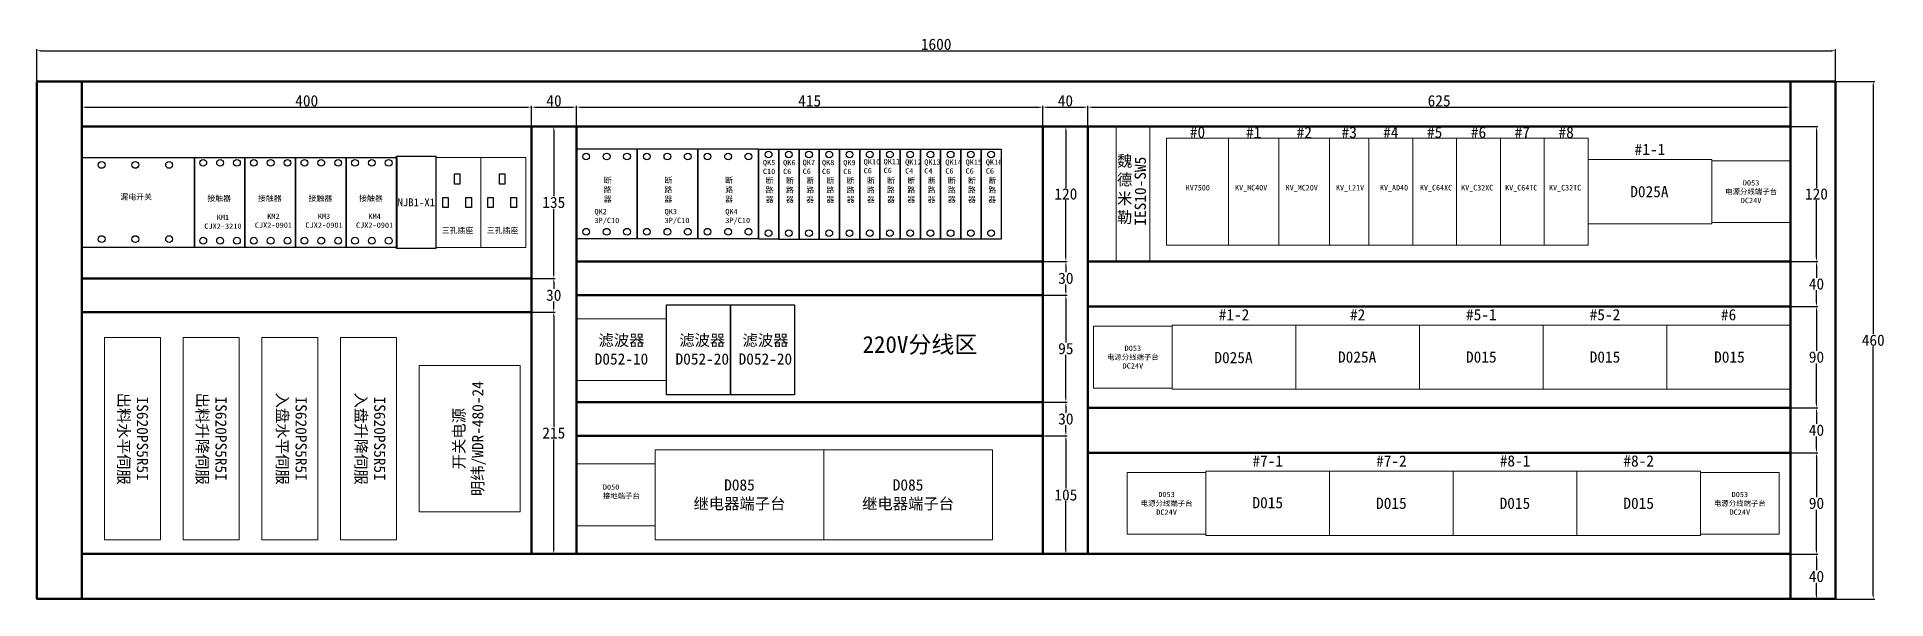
# Model space of a CAD drawing. Header units: millimetres. Extents: x 17734 to 28845, y 9358 to 11073.
# Drawn here: x 17734 to 19379, y 9358 to 9858 of the extents above; entities that cross this region are included whole.
import ezdxf

# ---------------------------------------------------------------- set-up
doc = ezdxf.new("R2010")
doc.units = ezdxf.units.MM
doc.layers.add('1', color=3, linetype='Continuous', lineweight=20)
doc.styles.get("Standard").update_dxf_attribs({"font": ''})
doc.styles.get('Standard').set_extended_font_data('SimSun')
doc.dimstyles.new('ISO-25', dxfattribs={"dimtxt": 10, "dimasz": 3.5, "dimexe": 1.25, "dimexo": 0.625, "dimtad": 1, "dimtih": 1, "dimtoh": 1, "dimtxsty": 'Standard', "dimcen": 2.5, "dimadec": 0, "dimazin": 0, "dimtfac": 1, "dimtmove": 0, "dimatfit": 3, "dimfxl": 1, "dimarcsym": 0})

msp = doc.modelspace()

# ---------------------------------------------------------------- texts
at = {"color": 0, "lineweight": -2}
for s, insert, char_height, width, attachment_point in [('#0', (18766.722, 9773.139), 10, 24.68857, 5), ('#1', (18816.722, 9773.139), 10, 24.68857, 5), ('#2', (18861.722, 9773.139), 10, 24.68857, 5), ('#3', (18901.722, 9773.139), 10, 24.68857, 5), ('#4', (18938.722, 9773.139), 10, 24.68857, 5), ('#5', (18977.722, 9773.139), 10, 24.68857, 5), ('#6', (19016.722, 9773.139), 10, 24.68857, 5), ('#7', (19055.722, 9773.139), 10, 24.68857, 5), ('#8', (19094.722, 9773.139), 10, 24.68857, 5), ('#1-1', (19169.222, 9758.05), 10, 32.83235, 5), ('KV7500', (18756.301, 9726.505), 5, 35, 1), ('KV_MC40V', (18800.191, 9726.505), 5, 44.80063, 1), ('KV_MC20V', (18845.191, 9726.505), 5, 44.80063, 1), ('KV_L21V', (18889.933, 9726.505), 5, 35, 1), ('KV_AD40', (18929.076, 9726.505), 5, 35, 1), ('KV_C64XC ', (18964.646, 9726.505), 5, 40.69214, 1), ('KV_C32XC', (19001.292, 9726.505), 5, 35, 1), ('KV_C64TC', (19040.494, 9726.505), 5, 35, 1), ('KV_C32TC', (19079.494, 9726.505), 5, 35, 1), ('\\pi37.528;D025A', (19114.222, 9720.416), 10, 110, 4), ('NJB1-X1', (18071.722, 9710.92), 7, 35, 5), ('{\\fSimSun|b0|i0|c134|p2;三孔插座}', (18094.373, 9688.494), 5, 35, 1), ('{\\fSimSun|b0|i0|c134|p2;三孔插座}', (18134.373, 9688.494), 5, 35, 1), ('#1-2', (18799.222, 9611.05), 10, 32.83235, 5), ('#2', (18909.222, 9611.05), 10, 32.83235, 5), ('#5-1', (19019.222, 9611.05), 10, 32.83235, 5), ('#5-2', (19129.222, 9611.05), 10, 32.83235, 5), ('#6', (19239.222, 9611.05), 10, 32.83235, 5), ('滤波器\\PD052-10', (18254.222, 9579.995), 10, 80, 5), (' 滤波器\\P D052-20', (18322.722, 9579.995), 10, 57, 5), ('\\pi3.9167; 滤波器\\P\\pi0.41667; D052-20', (18351.222, 9579.995), 10, 57, 4), ('220V分线区', (18468.677, 9592.165), 15, 157.20515, 1), ('\\pi37.528;D025A', (18744.222, 9572.916), 10, 110, 4), ('\\pi37.528;D025A', (18854.222, 9573.416), 10, 110, 4), ('\\pi41.389;D015', (18964.222, 9573.416), 10, 110, 4), ('\\pi41.389;D015', (19074.222, 9573.416), 10, 110, 4), ('\\pi42.149;D015', (19184.222, 9573.416), 10, 111.52092, 4), ('#7-1', (18829.222, 9481.054), 10, 32.83235, 5), ('#7-2', (18939.222, 9481.054), 10, 32.83235, 5), ('#8-1', (19049.222, 9481.054), 10, 32.83235, 5), ('#8-2', (19159.222, 9481.054), 10, 32.83235, 5), ('\\pi41.389;D015', (18774.222, 9443.92), 10, 110, 4), ('\\pi41.389;D015', (18884.222, 9443.42), 10, 110, 4), ('\\pi41.282;D015', (18994.222, 9443.42), 10, 109.78614, 4), ('\\pi41.389;D015', (19104.222, 9443.42), 10, 110, 4)]:
    msp.add_mtext(s, dxfattribs=dict(insert=insert, char_height=char_height, width=width, attachment_point=attachment_point))
for s, insert, char_height, width, attachment_point in [('QK5\\PC10', (18380.024, 9748.738), 4.7064, 18, 1), ('QK6\\PC6', (18398.024, 9748.713), 4.7064, 18, 1), ('QK7\\PC6', (18415.407, 9748.788), 4.7064, 18, 1), ('QK8\\PC6', (18432.595, 9748.715), 4.7064, 18, 1), ('QK9\\PC6', (18451.523, 9748.644), 4.7064, 18, 1), ('QK10\\PC6', (18469.701, 9749.321), 4.7064, 18, 1), ('QK11\\PC6', (18487.442, 9749.594), 4.7064, 18, 1), ('QK12\\PC4', (18506.576, 9749.091), 4.7064, 18, 1), ('QK13\\PC4', (18523.57, 9749.144), 4.7064, 18, 1), ('QK14\\PC6', (18542.349, 9749.05), 4.7064, 18, 1), ('QK15\\PC6', (18560.349, 9749.05), 4.7064, 18, 1), ('QK16\\PC6', (18578.349, 9749.05), 4.7064, 18, 1), ('魏\\P德\\P米\\P勒', (18695.118, 9752.778), 10, 60, 1), ('D053\\P电源分线端子台\\PDC24V', (19259.222, 9720.416), 4.7064, 70, 5), ('   KM1\\PCJX2-3210', (17883.099, 9699.989), 4.7064, 31.28407, 1), ('   KM2\\PCJX2-0901', (17928.025, 9700.904), 4.7064, 31.28407, 1), ('   KM3\\PCJX2-0901', (17973.025, 9700.904), 4.7064, 31.28407, 1), ('   KM4\\PCJX2-0901', (18018.025, 9700.904), 4.7064, 31.28407, 1), ('QK2\\P3P/C10', (18230.213, 9705.111), 4.7064, 31.28407, 1), ('QK3\\P3P/C10', (18292.613, 9705.111), 4.7064, 31.28407, 1), ('QK4\\P3P/C10', (18346.613, 9705.111), 4.7064, 31.28407, 1), ('D053\\P电源分线端子台\\PDC24V', (18709.222, 9573.416), 4.7064, 70, 5), ('D050\\P接地端子台', (18237.668, 9460.244), 4.7064, 65, 1), ('D085\\P继电器端子台', (18359.222, 9450.922), 10, 150, 5), ('D085\\P继电器端子台', (18509.222, 9450.922), 10, 150, 5), ('D053\\P电源分线端子台\\PDC24V', (18739.222, 9443.42), 4.7064, 70, 5), ('D053\\P电源分线端子台\\PDC24V', (19249.222, 9443.42), 4.7064, 70, 5)]:
    msp.add_mtext(s, dxfattribs=dict(at, insert=insert, char_height=char_height, width=width, attachment_point=attachment_point))
at = {"color": 0, "lineweight": -2, "char_height": 10, "rotation": 90}
for s, insert, width, attachment_point in [('IES10-SW5', (18710.792, 9690.255), 60, 1), ('开关电源\\P明纬/WDR-480-24', (18119.222, 9500.92), 130, 5)]:
    msp.add_mtext(s, dxfattribs=dict(at, insert=insert, width=width, attachment_point=attachment_point))
at = {"char_height": 10, "width": 180, "attachment_point": 5, "rotation": 270}
for s, insert in [('IS620PS5R5I\\P出料水平伺服', (17819.222, 9500.92)), ('IS620PS5R5I\\P出料升降伺服', (17889.1, 9500.92)), ('IS620PS5R5I\\P入盘水平伺服', (17960.351, 9500.92)), ('IS620PS5R5I\\P入盘升降伺服', (18030.301, 9500.92))]:
    msp.add_mtext(s, dxfattribs=dict(at, insert=insert))

# ---------------------------------------------------------------- blocks, each defined once
blk = doc.blocks.new('接触器')
blk.add_lwpolyline([(716.1, 855.5), (761.1, 855.5), (761.1, 775.5), (716.1, 775.5)], close=True)
for centre in [(724, 850.7), (739, 850.7), (754, 850.7), (724, 781.5), (739, 781.5), (754, 781.5)]:
    blk.add_circle(centre, 3)
at = {"insert": (727.7, 821.7), "char_height": 5, "width": 34.75, "attachment_point": 1}
blk.add_mtext('{\\fSimSun|b0|i0|c134|p2;接触器}', dxfattribs=at)
blk = doc.blocks.new('漏电开关')
blk.add_lwpolyline([(514.4, 856.4), (614.4, 856.4), (614.4, 776.4), (514.4, 776.4)], close=True)
for centre in [(531.9, 849.7), (561.9, 849.7), (591.9, 849.7), (531.9, 783.8), (561.9, 783.8), (591.9, 783.8)]:
    blk.add_circle(centre, 3)
at = {"insert": (548.7, 823.8), "char_height": 5, "width": 49.439, "attachment_point": 1}
blk.add_mtext('{\\fSimSun|b0|i0|c134|p2;漏电开关}', dxfattribs=at)
blk = doc.blocks.new('3P断路器')
blk.add_lwpolyline([(640, 753.3), (694, 753.3), (694, 673.3), (640, 673.3)], close=True)
for centre in [(648.6, 746.6), (666.9, 746.6), (685, 746.6), (648.6, 679.7), (666.9, 679.7), (685, 679.7)]:
    blk.add_circle(centre, 3)
at = {"insert": (664.3, 727.9), "char_height": 5, "width": 19.001, "attachment_point": 1}
blk.add_mtext('{\\fSimSun|b0|i0|c134|p2;断\\P路\\P器}', dxfattribs=at)
blk = doc.blocks.new('断路器')
blk.add_lwpolyline([(789.7, 855.4), (807.7, 855.4), (807.7, 775.4), (789.7, 775.4)], close=True)
for centre in [(798.6, 850.8), (798.6, 780.9)]:
    blk.add_circle(centre, 3)
at = {"insert": (796.1, 830.1), "char_height": 5, "width": 9.057, "attachment_point": 1}
blk.add_mtext('{\\fSimSun|b0|i0|c134|p2;断\\P路\\P器}', dxfattribs=at)
blk = doc.blocks.new('*D50')
at = {"color": 0, "lineweight": -2}
for p, q in [((17734.2, 9819), (17734.2, 9847)), ((17737.7, 9845.7), (19330.7, 9845.7)), ((19334.2, 9819), (19334.2, 9847))]:
    blk.add_line(p, q, dxfattribs=at)
at = {"color": 0}
for points in [[(17737.7, 9846.3), (17737.7, 9845.1), (17734.2, 9845.7)], [(19330.7, 9846.3), (19330.7, 9845.1), (19334.2, 9845.7)]]:
    blk.add_solid(points, dxfattribs=at)
at = {"layer": 'Defpoints', "color": 0}
for p in [(19334.2, 9845.7), (17734.2, 9818.4), (19334.2, 9818.4)]:
    blk.add_point(p, dxfattribs=at)
at = {"color": 0, "insert": (18534.2, 9851.4), "char_height": 10, "attachment_point": 5}
blk.add_mtext('1600', dxfattribs=at)
blk = doc.blocks.new('*D51')
at = {"color": 0, "lineweight": -2}
for p, q in [((19334.8, 9818.4), (19369.2, 9818.4)), ((19367.9, 9814.9), (19367.9, 9594)), ((19367.9, 9361.9), (19367.9, 9582.8)), ((19334.8, 9358.4), (19369.2, 9358.4))]:
    blk.add_line(p, q, dxfattribs=at)
at = {"color": 0}
for points in [[(19367.3, 9814.9), (19368.5, 9814.9), (19367.9, 9818.4)], [(19367.3, 9361.9), (19368.5, 9361.9), (19367.9, 9358.4)]]:
    blk.add_solid(points, dxfattribs=at)
at = {"layer": 'Defpoints', "color": 0}
for p in [(19334.2, 9818.4), (19334.2, 9358.4), (19367.9, 9358.4)]:
    blk.add_point(p, dxfattribs=at)
at = {"color": 0, "insert": (19367.9, 9588.4), "char_height": 10, "attachment_point": 5}
blk.add_mtext('460', dxfattribs=at)
blk = doc.blocks.new('*D52')
at = {"color": 0, "lineweight": -2}
for p, q in [((17774.2, 9779), (17774.2, 9796.8)), ((17777.7, 9795.6), (18170.7, 9795.6)), ((18174.2, 9779), (18174.2, 9796.8))]:
    blk.add_line(p, q, dxfattribs=at)
at = {"color": 0}
for points in [[(17777.7, 9796.1), (17777.7, 9795), (17774.2, 9795.6)], [(18170.7, 9796.1), (18170.7, 9795), (18174.2, 9795.6)]]:
    blk.add_solid(points, dxfattribs=at)
at = {"layer": 'Defpoints', "color": 0}
for p in [(18174.2, 9795.6), (17774.2, 9778.4), (18174.2, 9778.4)]:
    blk.add_point(p, dxfattribs=at)
at = {"color": 0, "insert": (17974.2, 9801.2), "char_height": 10, "attachment_point": 5}
blk.add_mtext('400', dxfattribs=at)
blk = doc.blocks.new('*D53')
at = {"color": 0, "lineweight": -2}
for p, q in [((18174.2, 9779.7), (18174.2, 9796.8)), ((18177.7, 9795.6), (18210.7, 9795.6)), ((18214.2, 9779), (18214.2, 9796.8))]:
    blk.add_line(p, q, dxfattribs=at)
at = {"color": 0}
for points in [[(18177.7, 9796.1), (18177.7, 9795), (18174.2, 9795.6)], [(18210.7, 9796.1), (18210.7, 9795), (18214.2, 9795.6)]]:
    blk.add_solid(points, dxfattribs=at)
at = {"layer": 'Defpoints', "color": 0}
for p in [(18214.2, 9795.6), (18174.2, 9779), (18214.2, 9778.4)]:
    blk.add_point(p, dxfattribs=at)
at = {"color": 0, "insert": (18194.2, 9801.2), "char_height": 10, "attachment_point": 5}
blk.add_mtext('40', dxfattribs=at)
blk = doc.blocks.new('*D54')
at = {"color": 0, "lineweight": -2}
for p, q in [((18214.2, 9779.7), (18214.2, 9796.8)), ((18217.7, 9795.6), (18625.7, 9795.6)), ((18629.2, 9779.7), (18629.2, 9796.8))]:
    blk.add_line(p, q, dxfattribs=at)
at = {"color": 0}
for points in [[(18217.7, 9796.1), (18217.7, 9795), (18214.2, 9795.6)], [(18625.7, 9796.1), (18625.7, 9795), (18629.2, 9795.6)]]:
    blk.add_solid(points, dxfattribs=at)
at = {"layer": 'Defpoints', "color": 0}
for p in [(18629.2, 9795.6), (18214.2, 9779), (18629.2, 9779)]:
    blk.add_point(p, dxfattribs=at)
at = {"color": 0, "insert": (18421.7, 9801.2), "char_height": 10, "attachment_point": 5}
blk.add_mtext('415', dxfattribs=at)
blk = doc.blocks.new('*D55')
at = {"color": 0, "lineweight": -2}
for p, q in [((18629.2, 9779), (18629.2, 9796.8)), ((18632.7, 9795.6), (18665.7, 9795.6)), ((18669.2, 9779), (18669.2, 9796.8))]:
    blk.add_line(p, q, dxfattribs=at)
at = {"color": 0}
for points in [[(18632.7, 9796.1), (18632.7, 9795), (18629.2, 9795.6)], [(18665.7, 9796.1), (18665.7, 9795), (18669.2, 9795.6)]]:
    blk.add_solid(points, dxfattribs=at)
at = {"layer": 'Defpoints', "color": 0}
for p in [(18669.2, 9795.6), (18629.2, 9778.4), (18669.2, 9778.4)]:
    blk.add_point(p, dxfattribs=at)
at = {"color": 0, "insert": (18649.2, 9801.2), "char_height": 10, "attachment_point": 5}
blk.add_mtext('40', dxfattribs=at)
blk = doc.blocks.new('*D56')
at = {"color": 0, "lineweight": -2}
for p, q in [((18669.2, 9779), (18669.2, 9796.8)), ((18672.7, 9795.6), (19290.7, 9795.6)), ((19294.2, 9779), (19294.2, 9796.8))]:
    blk.add_line(p, q, dxfattribs=at)
at = {"color": 0}
for points in [[(18672.7, 9796.1), (18672.7, 9795), (18669.2, 9795.6)], [(19290.7, 9796.1), (19290.7, 9795), (19294.2, 9795.6)]]:
    blk.add_solid(points, dxfattribs=at)
at = {"layer": 'Defpoints', "color": 0}
for p in [(19294.2, 9795.6), (18669.2, 9778.4), (19294.2, 9778.4)]:
    blk.add_point(p, dxfattribs=at)
at = {"color": 0, "insert": (18981.7, 9801.2), "char_height": 10, "attachment_point": 5}
blk.add_mtext('625', dxfattribs=at)
blk = doc.blocks.new('*D57')
at = {"color": 0, "lineweight": -2}
for p, q in [((18174.8, 9778.4), (18195.2, 9778.4)), ((18194, 9774.9), (18194, 9716.5)), ((18194, 9646.9), (18194, 9705.3)), ((18174.8, 9643.4), (18195.2, 9643.4))]:
    blk.add_line(p, q, dxfattribs=at)
at = {"color": 0}
for points in [[(18193.4, 9774.9), (18194.6, 9774.9), (18194, 9778.4)], [(18193.4, 9646.9), (18194.6, 9646.9), (18194, 9643.4)]]:
    blk.add_solid(points, dxfattribs=at)
at = {"layer": 'Defpoints', "color": 0}
for p in [(18174.2, 9778.4), (18174.2, 9643.4), (18194, 9643.4)]:
    blk.add_point(p, dxfattribs=at)
at = {"color": 0, "insert": (18194, 9710.9), "char_height": 10, "attachment_point": 5}
blk.add_mtext('135', dxfattribs=at)
blk = doc.blocks.new('*D58')
at = {"color": 0, "lineweight": -2}
for p, q in [((18174.8, 9643.4), (18195.2, 9643.4)), ((18194, 9639.9), (18194, 9634)), ((18174.8, 9613.4), (18195.2, 9613.4)), ((18194, 9616.9), (18194, 9622.8))]:
    blk.add_line(p, q, dxfattribs=at)
at = {"color": 0}
for points in [[(18193.4, 9639.9), (18194.6, 9639.9), (18194, 9643.4)], [(18193.4, 9616.9), (18194.6, 9616.9), (18194, 9613.4)]]:
    blk.add_solid(points, dxfattribs=at)
at = {"layer": 'Defpoints', "color": 0}
for p in [(18174.2, 9643.4), (18174.2, 9613.4), (18194, 9613.4)]:
    blk.add_point(p, dxfattribs=at)
at = {"color": 0, "insert": (18194, 9628.4), "char_height": 10, "attachment_point": 5}
blk.add_mtext('30', dxfattribs=at)
blk = doc.blocks.new('*D59')
at = {"color": 0, "lineweight": -2}
for p, q in [((18175.5, 9613.4), (18195.2, 9613.4)), ((18194, 9609.9), (18194, 9511.5)), ((18194, 9401.9), (18194, 9500.3)), ((18175.5, 9398.4), (18195.2, 9398.4))]:
    blk.add_line(p, q, dxfattribs=at)
at = {"color": 0}
for points in [[(18193.4, 9609.9), (18194.6, 9609.9), (18194, 9613.4)], [(18193.4, 9401.9), (18194.6, 9401.9), (18194, 9398.4)]]:
    blk.add_solid(points, dxfattribs=at)
at = {"layer": 'Defpoints', "color": 0}
for p in [(18174.8, 9613.4), (18174.8, 9398.4), (18194, 9398.4)]:
    blk.add_point(p, dxfattribs=at)
at = {"color": 0, "insert": (18194, 9505.9), "char_height": 10, "attachment_point": 5}
blk.add_mtext('215', dxfattribs=at)
blk = doc.blocks.new('*D60')
at = {"color": 0, "lineweight": -2}
for p, q in [((18629.8, 9778.4), (18650.9, 9778.4)), ((18649.6, 9774.9), (18649.6, 9724)), ((18649.6, 9661.9), (18649.6, 9712.8)), ((18629.8, 9658.4), (18650.9, 9658.4))]:
    blk.add_line(p, q, dxfattribs=at)
at = {"color": 0}
for points in [[(18649, 9774.9), (18650.2, 9774.9), (18649.6, 9778.4)], [(18649, 9661.9), (18650.2, 9661.9), (18649.6, 9658.4)]]:
    blk.add_solid(points, dxfattribs=at)
at = {"layer": 'Defpoints', "color": 0}
for p in [(18629.2, 9778.4), (18629.2, 9658.4), (18649.6, 9658.4)]:
    blk.add_point(p, dxfattribs=at)
at = {"color": 0, "insert": (18649.6, 9718.4), "char_height": 10, "attachment_point": 5}
blk.add_mtext('120', dxfattribs=at)
blk = doc.blocks.new('*D61')
at = {"color": 0, "lineweight": -2}
for p, q in [((18630.5, 9658.4), (18650.9, 9658.4)), ((18649.6, 9654.9), (18649.6, 9649)), ((18630.5, 9628.4), (18650.9, 9628.4)), ((18649.6, 9631.9), (18649.6, 9637.8))]:
    blk.add_line(p, q, dxfattribs=at)
at = {"color": 0}
for points in [[(18649, 9654.9), (18650.2, 9654.9), (18649.6, 9658.4)], [(18649, 9631.9), (18650.2, 9631.9), (18649.6, 9628.4)]]:
    blk.add_solid(points, dxfattribs=at)
at = {"layer": 'Defpoints', "color": 0}
for p in [(18629.8, 9658.4), (18629.8, 9628.4), (18649.6, 9628.4)]:
    blk.add_point(p, dxfattribs=at)
at = {"color": 0, "insert": (18649.6, 9643.4), "char_height": 10, "attachment_point": 5}
blk.add_mtext('30', dxfattribs=at)
blk = doc.blocks.new('*D62')
at = {"color": 0, "lineweight": -2}
for p, q in [((18629.8, 9628.4), (18650.9, 9628.4)), ((18649.6, 9624.9), (18649.6, 9586.5)), ((18649.6, 9536.9), (18649.6, 9575.3)), ((18629.8, 9533.4), (18650.9, 9533.4))]:
    blk.add_line(p, q, dxfattribs=at)
at = {"color": 0}
for points in [[(18649, 9624.9), (18650.2, 9624.9), (18649.6, 9628.4)], [(18649, 9536.9), (18650.2, 9536.9), (18649.6, 9533.4)]]:
    blk.add_solid(points, dxfattribs=at)
at = {"layer": 'Defpoints', "color": 0}
for p in [(18629.2, 9628.4), (18629.2, 9533.4), (18649.6, 9533.4)]:
    blk.add_point(p, dxfattribs=at)
at = {"color": 0, "insert": (18649.6, 9580.9), "char_height": 10, "attachment_point": 5}
blk.add_mtext('95', dxfattribs=at)
blk = doc.blocks.new('*D63')
at = {"color": 0, "lineweight": -2}
for p, q in [((18630.5, 9533.4), (18650.9, 9533.4)), ((18649.6, 9529.9), (18649.6, 9524)), ((18649.6, 9506.9), (18649.6, 9512.8)), ((18630.5, 9503.4), (18650.9, 9503.4))]:
    blk.add_line(p, q, dxfattribs=at)
at = {"color": 0}
for points in [[(18649, 9529.9), (18650.2, 9529.9), (18649.6, 9533.4)], [(18649, 9506.9), (18650.2, 9506.9), (18649.6, 9503.4)]]:
    blk.add_solid(points, dxfattribs=at)
at = {"layer": 'Defpoints', "color": 0}
for p in [(18629.8, 9533.4), (18629.8, 9503.4), (18649.6, 9503.4)]:
    blk.add_point(p, dxfattribs=at)
at = {"color": 0, "insert": (18649.6, 9518.4), "char_height": 10, "attachment_point": 5}
blk.add_mtext('30', dxfattribs=at)
blk = doc.blocks.new('*D64')
at = {"color": 0, "lineweight": -2}
for p, q in [((18631.1, 9503.4), (18650.9, 9503.4)), ((18649.6, 9499.9), (18649.6, 9456.5)), ((18649.6, 9401.9), (18649.6, 9445.3)), ((18629.8, 9398.4), (18650.9, 9398.4))]:
    blk.add_line(p, q, dxfattribs=at)
at = {"color": 0}
for points in [[(18649, 9499.9), (18650.2, 9499.9), (18649.6, 9503.4)], [(18649, 9401.9), (18650.2, 9401.9), (18649.6, 9398.4)]]:
    blk.add_solid(points, dxfattribs=at)
at = {"layer": 'Defpoints', "color": 0}
for p in [(18630.5, 9503.4), (18629.2, 9398.4), (18649.6, 9398.4)]:
    blk.add_point(p, dxfattribs=at)
at = {"color": 0, "insert": (18649.6, 9450.9), "char_height": 10, "attachment_point": 5}
blk.add_mtext('105', dxfattribs=at)
blk = doc.blocks.new('*D65')
at = {"color": 0, "lineweight": -2}
for p, q in [((19294.8, 9778.4), (19318.7, 9778.4)), ((19317.4, 9774.9), (19317.4, 9724)), ((19317.4, 9661.9), (19317.4, 9712.8)), ((19294.8, 9658.4), (19318.7, 9658.4))]:
    blk.add_line(p, q, dxfattribs=at)
at = {"color": 0}
for points in [[(19316.8, 9774.9), (19318, 9774.9), (19317.4, 9778.4)], [(19316.8, 9661.9), (19318, 9661.9), (19317.4, 9658.4)]]:
    blk.add_solid(points, dxfattribs=at)
at = {"layer": 'Defpoints', "color": 0}
for p in [(19294.2, 9778.4), (19294.2, 9658.4), (19317.4, 9658.4)]:
    blk.add_point(p, dxfattribs=at)
at = {"color": 0, "insert": (19317.4, 9718.4), "char_height": 10, "attachment_point": 5}
blk.add_mtext('120', dxfattribs=at)
blk = doc.blocks.new('*D66')
at = {"color": 0, "lineweight": -2}
for p, q in [((19294.8, 9658.4), (19318.7, 9658.4)), ((19317.4, 9654.9), (19317.4, 9644)), ((19317.4, 9621.9), (19317.4, 9632.8)), ((19294.8, 9618.4), (19318.7, 9618.4))]:
    blk.add_line(p, q, dxfattribs=at)
at = {"color": 0}
for points in [[(19316.8, 9654.9), (19318, 9654.9), (19317.4, 9658.4)], [(19316.8, 9621.9), (19318, 9621.9), (19317.4, 9618.4)]]:
    blk.add_solid(points, dxfattribs=at)
at = {"layer": 'Defpoints', "color": 0}
for p in [(19294.2, 9658.4), (19294.2, 9618.4), (19317.4, 9618.4)]:
    blk.add_point(p, dxfattribs=at)
at = {"color": 0, "insert": (19317.4, 9638.4), "char_height": 10, "attachment_point": 5}
blk.add_mtext('40', dxfattribs=at)
blk = doc.blocks.new('*D67')
at = {"color": 0, "lineweight": -2}
for p, q in [((19294.8, 9618.4), (19318.7, 9618.4)), ((19317.4, 9614.9), (19317.4, 9579)), ((19317.4, 9531.9), (19317.4, 9567.8)), ((19294.8, 9528.4), (19318.7, 9528.4))]:
    blk.add_line(p, q, dxfattribs=at)
at = {"color": 0}
for points in [[(19316.8, 9614.9), (19318, 9614.9), (19317.4, 9618.4)], [(19316.8, 9531.9), (19318, 9531.9), (19317.4, 9528.4)]]:
    blk.add_solid(points, dxfattribs=at)
at = {"layer": 'Defpoints', "color": 0}
for p in [(19294.2, 9618.4), (19294.2, 9528.4), (19317.4, 9528.4)]:
    blk.add_point(p, dxfattribs=at)
at = {"color": 0, "insert": (19317.4, 9573.4), "char_height": 10, "attachment_point": 5}
blk.add_mtext('90', dxfattribs=at)
blk = doc.blocks.new('*D68')
at = {"color": 0, "lineweight": -2}
for p, q in [((19295.5, 9528.4), (19318.7, 9528.4)), ((19317.4, 9524.9), (19317.4, 9514)), ((19317.4, 9491.9), (19317.4, 9502.8)), ((19294.8, 9488.4), (19318.7, 9488.4))]:
    blk.add_line(p, q, dxfattribs=at)
at = {"color": 0}
for points in [[(19316.8, 9524.9), (19318, 9524.9), (19317.4, 9528.4)], [(19316.8, 9491.9), (19318, 9491.9), (19317.4, 9488.4)]]:
    blk.add_solid(points, dxfattribs=at)
at = {"layer": 'Defpoints', "color": 0}
for p in [(19294.8, 9528.4), (19294.2, 9488.4), (19317.4, 9488.4)]:
    blk.add_point(p, dxfattribs=at)
at = {"color": 0, "insert": (19317.4, 9508.4), "char_height": 10, "attachment_point": 5}
blk.add_mtext('40', dxfattribs=at)
blk = doc.blocks.new('*D69')
at = {"color": 0, "lineweight": -2}
for p, q in [((19294.8, 9488.4), (19318.7, 9488.4)), ((19317.4, 9484.9), (19317.4, 9449)), ((19317.4, 9401.9), (19317.4, 9437.8)), ((19294.8, 9398.4), (19318.7, 9398.4))]:
    blk.add_line(p, q, dxfattribs=at)
at = {"color": 0}
for points in [[(19316.8, 9484.9), (19318, 9484.9), (19317.4, 9488.4)], [(19316.8, 9401.9), (19318, 9401.9), (19317.4, 9398.4)]]:
    blk.add_solid(points, dxfattribs=at)
at = {"layer": 'Defpoints', "color": 0}
for p in [(19294.2, 9488.4), (19294.2, 9398.4), (19317.4, 9398.4)]:
    blk.add_point(p, dxfattribs=at)
at = {"color": 0, "insert": (19317.4, 9443.4), "char_height": 10, "attachment_point": 5}
blk.add_mtext('90', dxfattribs=at)
blk = doc.blocks.new('*D70')
at = {"color": 0, "lineweight": -2}
for p, q in [((19294.8, 9398.4), (19318.7, 9398.4)), ((19317.4, 9394.9), (19317.4, 9384)), ((19317.4, 9361.9), (19317.4, 9372.8)), ((19294.8, 9358.4), (19318.7, 9358.4))]:
    blk.add_line(p, q, dxfattribs=at)
at = {"color": 0}
for points in [[(19316.8, 9394.9), (19318, 9394.9), (19317.4, 9398.4)], [(19316.8, 9361.9), (19318, 9361.9), (19317.4, 9358.4)]]:
    blk.add_solid(points, dxfattribs=at)
at = {"layer": 'Defpoints', "color": 0}
for p in [(19294.2, 9398.4), (19294.2, 9358.4), (19317.4, 9358.4)]:
    blk.add_point(p, dxfattribs=at)
at = {"color": 0, "insert": (19317.4, 9378.4), "char_height": 10, "attachment_point": 5}
blk.add_mtext('40', dxfattribs=at)

# ---------------------------------------------------------------- dimensions: what is measured, and where the dimension line sits
for base, p1, p2, picture, middle in [((19334.222, 9845.727), (17734.222, 9818.42), (19334.222, 9818.42), '*D50', (18534.222, 9851.352)), ((18174.222, 9795.555), (17774.222, 9778.42), (18174.222, 9778.42), '*D52', (17974.222, 9801.18)), ((18214.222, 9795.555), (18174.222, 9779.045), (18214.222, 9778.42), '*D53', (18194.222, 9801.18)), ((18629.222, 9795.555), (18214.222, 9779.045), (18629.222, 9779.045), '*D54', (18421.722, 9801.18)), ((18669.222, 9795.555), (18629.222, 9778.42), (18669.222, 9778.42), '*D55', (18649.222, 9801.18)), ((19294.222, 9795.555), (18669.222, 9778.42), (19294.222, 9778.42), '*D56', (18981.722, 9801.18))]:
    dim = msp.add_linear_dim(base=base, p1=p1, p2=p2, dimstyle='ISO-25')
    dim.commit()
    dim.dimension.update_dxf_attribs({"geometry": picture, "text_midpoint": middle})
for base, p1, p2, picture, middle in [((19367.92, 9358.42), (19334.222, 9818.42), (19334.222, 9358.42), '*D51', (19367.92, 9588.42)), ((18193.976, 9643.42), (18174.222, 9778.42), (18174.222, 9643.42), '*D57', (18193.976, 9710.92)), ((18649.61, 9658.42), (18629.222, 9778.42), (18629.222, 9658.42), '*D60', (18649.61, 9718.42)), ((19317.411, 9658.416), (19294.222, 9778.42), (19294.222, 9658.416), '*D65', (19317.411, 9718.418)), ((18649.61, 9628.42), (18629.847, 9658.42), (18629.847, 9628.42), '*D61', (18649.61, 9643.42)), ((19317.411, 9618.416), (19294.222, 9658.416), (19294.222, 9618.416), '*D66', (19317.411, 9638.416)), ((18193.976, 9613.42), (18174.222, 9643.42), (18174.222, 9613.42), '*D58', (18193.976, 9628.42)), ((18649.61, 9533.423), (18629.222, 9628.42), (18629.222, 9533.423), '*D62', (18649.61, 9580.922)), ((18193.976, 9398.42), (18174.847, 9613.42), (18174.847, 9398.42), '*D59', (18193.976, 9505.92)), ((19317.411, 9528.416), (19294.222, 9618.416), (19294.222, 9528.416), '*D67', (19317.411, 9573.416)), ((18649.61, 9503.423), (18629.847, 9533.423), (18629.847, 9503.423), '*D63', (18649.61, 9518.423)), ((19317.411, 9488.416), (19294.847, 9528.416), (19294.222, 9488.416), '*D68', (19317.411, 9508.416)), ((18649.61, 9398.42), (18630.472, 9503.423), (18629.222, 9398.42), '*D64', (18649.61, 9450.922)), ((19317.411, 9398.42), (19294.222, 9488.416), (19294.222, 9398.42), '*D69', (19317.411, 9443.418)), ((19317.411, 9358.42), (19294.222, 9398.42), (19294.222, 9358.42), '*D70', (19317.411, 9378.42))]:
    dim = msp.add_linear_dim(base=base, p1=p1, p2=p2, angle=90, dimstyle='ISO-25')
    dim.commit()
    dim.dimension.update_dxf_attribs({"geometry": picture, "text_midpoint": middle})

# ---------------------------------------------------------------- linework, layer by layer
at = {"color": 1, "lineweight": 50}
for p, q in [((17734.222, 9818.42), (19334.222, 9818.42)), ((17734.222, 9358.42), (17734.222, 9818.42)), ((17774.222, 9358.42), (17774.222, 9818.42)), ((19294.222, 9818.42), (19294.222, 9358.42)), ((19334.222, 9818.42), (19334.222, 9358.42)), ((17774.222, 9778.42), (19294.222, 9778.42)), ((18174.222, 9398.42), (18174.222, 9778.42)), ((18214.222, 9398.42), (18214.222, 9778.42)), ((18629.222, 9778.42), (18629.222, 9398.42)), ((18669.222, 9778.42), (18669.222, 9398.42)), ((18214.222, 9658.42), (18629.222, 9658.42)), ((18669.222, 9658.416), (19294.222, 9658.416)), ((17774.222, 9643.42), (18174.222, 9643.42)), ((18214.222, 9628.42), (18629.222, 9628.42)), ((17774.222, 9613.42), (18174.222, 9613.42)), ((18669.222, 9618.416), (19294.222, 9618.416)), ((18214.222, 9533.423), (18629.222, 9533.423)), ((18669.222, 9528.416), (19294.222, 9528.416)), ((18214.222, 9503.423), (18629.222, 9503.423)), ((18669.222, 9488.416), (19294.222, 9488.416)), ((19294.222, 9398.42), (17774.222, 9398.42)), ((19334.222, 9358.42), (17734.222, 9358.42))]:
    msp.add_line(p, q, dxfattribs=at)
at = {"lineweight": 50}
msp.add_lwpolyline([(17734.222, 9818.42), (19334.222, 9818.42), (19334.222, 9358.42), (17734.222, 9358.42)], close=True, dxfattribs=at)
for points in [[(18054.222, 9751.92), (18089.222, 9751.92), (18089.222, 9669.92), (18054.222, 9669.92)], [(18105.717, 9736.323), (18110.562, 9736.323), (18110.562, 9727.181), (18105.717, 9727.181)], [(18145.717, 9736.323), (18150.562, 9736.323), (18150.562, 9727.181), (18145.717, 9727.181)], [(18095.224, 9715.419), (18100.069, 9715.419), (18100.069, 9706.277), (18095.224, 9706.277)], [(18115.882, 9715.419), (18120.727, 9715.419), (18120.727, 9706.277), (18115.882, 9706.277)], [(18135.224, 9715.419), (18140.069, 9715.419), (18140.069, 9706.277), (18135.224, 9706.277)], [(18155.882, 9715.419), (18160.727, 9715.419), (18160.727, 9706.277), (18155.882, 9706.277)], [(18351.222, 9619.995), (18351.222, 9539.995), (18294.222, 9539.995), (18294.222, 9619.995)], [(18408.222, 9619.995), (18408.222, 9539.995), (18351.222, 9539.995), (18351.222, 9619.995)]]:
    msp.add_lwpolyline(points, close=True)
at = {"layer": '1', "color": 0, "linetype": 'Continuous', "lineweight": 13}
for points in [[(18694.222, 9658.42), (18724.222, 9658.42), (18724.222, 9778.42), (18694.222, 9778.42)], [(18739.222, 9672.916), (18794.222, 9672.916), (18794.222, 9767.916), (18739.222, 9767.916)], [(18794.222, 9672.916), (18839.222, 9672.916), (18839.222, 9767.916), (18794.222, 9767.916)], [(18839.222, 9672.916), (18884.222, 9672.916), (18884.222, 9767.916), (18839.222, 9767.916)], [(18884.222, 9672.916), (18919.222, 9672.916), (18919.222, 9767.916), (18884.222, 9767.916)], [(18919.222, 9672.916), (18958.222, 9672.916), (18958.222, 9767.916), (18919.222, 9767.916)], [(18958.222, 9672.916), (18997.222, 9672.916), (18997.222, 9767.916), (18958.222, 9767.916)], [(18997.222, 9672.916), (19036.222, 9672.916), (19036.222, 9767.916), (18997.222, 9767.916)], [(19036.222, 9672.916), (19075.222, 9672.916), (19075.222, 9767.916), (19036.222, 9767.916)], [(19075.222, 9672.916), (19114.222, 9672.916), (19114.222, 9767.916), (19075.222, 9767.916)], [(18089.222, 9670.92), (18129.222, 9670.92), (18129.222, 9750.92), (18089.222, 9750.92)], [(18129.222, 9670.92), (18169.222, 9670.92), (18169.222, 9750.92), (18129.222, 9750.92)], [(19114.222, 9691.916), (19224.222, 9691.916), (19224.222, 9748.916), (19114.222, 9748.916)], [(19224.222, 9692.916), (19294.222, 9692.916), (19294.222, 9747.916), (19224.222, 9747.916)], [(18214.222, 9552.495), (18294.222, 9552.495), (18294.222, 9607.495), (18214.222, 9607.495)], [(17794.222, 9410.92), (17844.222, 9410.92), (17844.222, 9590.92), (17794.222, 9590.92)], [(17864.222, 9410.92), (17914.222, 9410.92), (17914.222, 9590.92), (17864.222, 9590.92)], [(17934.222, 9410.92), (17984.222, 9410.92), (17984.222, 9590.92), (17934.222, 9590.92)], [(18004.222, 9410.92), (18054.222, 9410.92), (18054.222, 9590.92), (18004.222, 9590.92)], [(18674.222, 9545.916), (18744.222, 9545.916), (18744.222, 9600.916), (18674.222, 9600.916)], [(18744.222, 9544.916), (18854.222, 9544.916), (18854.222, 9601.916), (18744.222, 9601.916)], [(18854.222, 9544.916), (18964.222, 9544.916), (18964.222, 9601.916), (18854.222, 9601.916)], [(18964.222, 9544.916), (19074.222, 9544.916), (19074.222, 9601.916), (18964.222, 9601.916)], [(19074.222, 9544.916), (19184.222, 9544.916), (19184.222, 9601.916), (19074.222, 9601.916)], [(19184.222, 9544.916), (19294.222, 9544.916), (19294.222, 9601.916), (19184.222, 9601.916)], [(18074.222, 9435.92), (18164.222, 9435.92), (18164.222, 9565.92), (18074.222, 9565.92)], [(18214.222, 9423.422), (18284.222, 9423.422), (18284.222, 9478.422), (18214.222, 9478.422)], [(18284.222, 9410.922), (18434.222, 9410.922), (18434.222, 9490.922), (18284.222, 9490.922)], [(18434.222, 9410.922), (18584.222, 9410.922), (18584.222, 9490.922), (18434.222, 9490.922)], [(18704.222, 9415.92), (18774.222, 9415.92), (18774.222, 9470.92), (18704.222, 9470.92)], [(18774.222, 9414.92), (18884.222, 9414.92), (18884.222, 9471.92), (18774.222, 9471.92)], [(18884.222, 9414.92), (18994.222, 9414.92), (18994.222, 9471.92), (18884.222, 9471.92)], [(18994.222, 9414.92), (19104.222, 9414.92), (19104.222, 9471.92), (18994.222, 9471.92)], [(19104.222, 9414.92), (19214.222, 9414.92), (19214.222, 9471.92), (19104.222, 9471.92)], [(19214.222, 9415.92), (19284.222, 9415.92), (19284.222, 9470.92), (19214.222, 9470.92)]]:
    msp.add_lwpolyline(points, close=True, dxfattribs=at)

# ---------------------------------------------------------------- block references
at = {"color": 0, "lineweight": -2}
for name, p in [('3P断路器', (17574.174, 9005.154)), ('3P断路器', (17628.174, 9005.154)), ('3P断路器', (17682.174, 9005.154)), ('断路器', (17586.501, 8902.71)), ('断路器', (17604.501, 8902.685)), ('断路器', (17622.501, 8902.685)), ('断路器', (17640.501, 8902.685)), ('断路器', (17658.501, 8902.685)), ('断路器', (17676.501, 8902.685)), ('断路器', (17694.472, 8902.71)), ('断路器', (17712.472, 8902.71)), ('断路器', (17730.472, 8902.71)), ('断路器', (17748.472, 8902.71)), ('断路器', (17766.472, 8902.71)), ('断路器', (17784.472, 8902.71)), ('漏电开关', (17259.842, 8894.525)), ('接触器', (17158.131, 8895.374)), ('接触器', (17203.131, 8895.374)), ('接触器', (17248.131, 8895.374)), ('接触器', (17293.131, 8895.374))]:
    msp.add_blockref(name, p, dxfattribs=at)

msp.set_redraw_order([(e.dxf.handle, doc.entitydb.next_handle()) for e in msp.query("TEXT MTEXT ATTDEF DIMENSION ARC_DIMENSION")])  # texts and dimensions are drawn at this point

doc.saveas('drawing.dxf')
